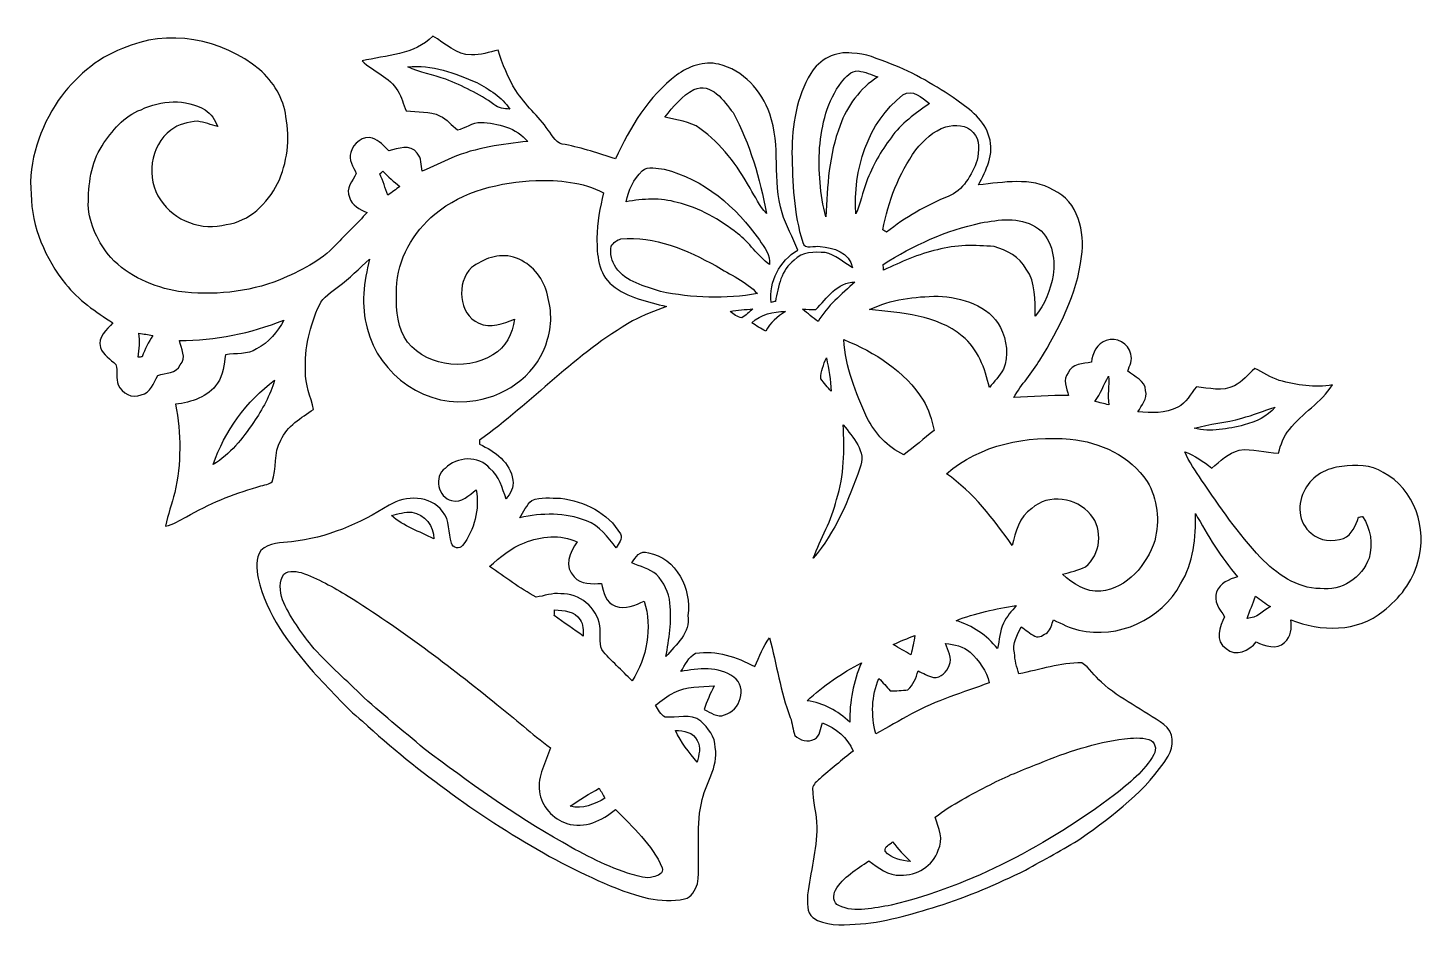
# Model space of a CAD drawing. Header units: centimetres. Extents: x -15.7 to 15.9, y -10.3 to 9.9.
import ezdxf

# ---------------------------------------------------------------- set-up
doc = ezdxf.new("R2010")
doc.units = ezdxf.units.CM
doc.header["$MEASUREMENT"] = 0
doc.layers.add('Layer 1', color=7, linetype='Continuous')

msp = doc.modelspace()

# ---------------------------------------------------------------- linework, layer by layer
at = {"layer": 'Layer 1', "color": 251}
for points, knots in [([(-8.12694, 9.15846), (-7.5879, 9.29076), (-6.94761, 9.29322), (-6.5345, 9.71973), (-6.5345, 9.71973), (-6.25616, 9.56098), (-6.00639, 9.28617), (-5.66103, 9.29852), (-5.66103, 9.29852), (-5.45606, 9.28687), (-5.26133, 9.35708), (-5.06448, 9.40188), (-5.06448, 9.40188), (-4.96288, 9.08685), (-4.83764, 8.77782), (-4.66478, 8.49418), (-4.66478, 8.49418), (-4.4577, 8.16751), (-4.15466, 7.91845), (-3.93488, 7.60201), (-3.93488, 7.60201), (-3.82552, 7.47571), (-3.75744, 7.26969), (-3.55177, 7.27463), (-3.55177, 7.27463), (-3.16583, 7.19914), (-2.79329, 7.07319), (-2.41935, 6.9529), (-2.41935, 6.9529), (-2.08668, 7.65916), (-1.67958, 8.36542), (-1.04175, 8.83849), (-1.04175, 8.83849), (-0.77399, 9.03534), (-0.42474, 9.16905), (-0.09102, 9.08473), (-0.09102, 9.08473), (0.45791, 8.95738), (0.87701, 8.48642), (1.05622, 7.9689), (1.05622, 7.9689), (1.31516, 7.24958), (1.11442, 6.4643), (1.33456, 5.73828), (1.33456, 5.73828), (1.41958, 5.44442), (1.58644, 5.18407), (1.68945, 4.89691), (1.68945, 4.89691), (1.27811, 4.65667), (1.0354, 4.19135), (1.08938, 3.71404), (1.08938, 3.71404), (1.11407, 3.7211), (1.16311, 3.73521), (1.1878, 3.74227), (1.1878, 3.74227), (1.24213, 4.07776), (1.32256, 4.45241), (1.60726, 4.67184), (1.60726, 4.67184), (1.78647, 4.8581), (2.06728, 4.86057), (2.3054, 4.84011), (2.3054, 4.84011), (2.54071, 4.79425), (2.7178, 4.61998), (2.91888, 4.50144), (2.91888, 4.50144), (2.86173, 4.83447), (2.48708, 4.96323), (2.19004, 4.97558), (2.19004, 4.97558), (2.0768, 5.01191), (1.84467, 4.89761), (1.80093, 5.07118), (1.80093, 5.07118), (1.59385, 5.72347), (1.57233, 6.41809), (1.55681, 7.09718), (1.55681, 7.09718), (1.56739, 7.70784), (1.651, 8.35096), (1.98614, 8.87659), (1.98614, 8.87659), (2.16288, 9.19656), (2.54882, 9.38671), (2.91042, 9.3345), (2.91042, 9.3345), (3.21627, 9.34191), (3.49462, 9.19762), (3.77543, 9.09637), (3.77543, 9.09637), (4.312, 8.896), (4.80342, 8.59578), (5.27544, 8.27476), (5.27544, 8.27476), (5.57283, 8.06132), (5.90938, 7.82108), (6.00004, 7.4422), (6.00004, 7.4422), (6.13022, 7.06931), (5.92667, 6.69431), (5.76404, 6.36729), (5.76404, 6.36729), (6.32284, 6.42056), (6.93914, 6.54861), (7.45208, 6.25087), (7.45208, 6.25087), (8.00841, 5.99581), (8.1601, 5.30331), (8.08567, 4.75086), (8.08567, 4.75086), (7.97701, 3.90631), (7.58684, 3.13196), (7.14057, 2.419), (7.14057, 2.419), (6.96877, 2.12231), (6.72782, 1.87325), (6.55637, 1.57656), (6.55637, 1.57656), (6.96807, 1.59491), (7.37941, 1.62948), (7.7918, 1.62101), (7.7918, 1.62101), (7.74806, 1.78753), (7.6521, 1.98049), (7.77946, 2.1336), (7.77946, 2.1336), (7.87082, 2.34174), (8.11354, 2.33751), (8.30545, 2.36855), (8.30545, 2.36855), (8.3245, 2.5714), (8.42892, 2.79964), (8.64094, 2.85821), (8.64094, 2.85821), (8.86989, 2.94922), (9.14365, 2.78977), (9.19198, 2.55517), (9.19198, 2.55517), (9.23713, 2.42288), (9.16481, 2.29341), (9.12389, 2.17064), (9.12389, 2.17064), (9.27664, 2.04717), (9.52218, 1.95756), (9.52676, 1.73143), (9.52676, 1.73143), (9.57439, 1.54376), (9.43187, 1.403), (9.3532, 1.25166), (9.3532, 1.25166), (9.65165, 1.22696), (9.97726, 1.20721), (10.2489, 1.3589), (10.2489, 1.3589), (10.44363, 1.4538), (10.54206, 1.65418), (10.67047, 1.81645), (10.67047, 1.81645), (10.95128, 1.78753), (11.26137, 1.70356), (11.52596, 1.84009), (11.52596, 1.84009), (11.71257, 1.92334), (11.82723, 2.10432), (11.98457, 2.22779), (11.98457, 2.22779), (12.17507, 2.15265), (12.33911, 2.01718), (12.53878, 1.96074), (12.53878, 1.96074), (12.92684, 1.85561), (13.33676, 1.78364), (13.73681, 1.86302), (13.73681, 1.86302), (13.4874, 1.45803), (13.05101, 1.22696), (12.76526, 0.85337), (12.76526, 0.85337), (12.63544, 0.70309), (12.57194, 0.51118), (12.51938, 0.3235), (12.51938, 0.3235), (12.22375, 0.33479), (11.932, 0.43004), (11.63602, 0.39194), (11.63602, 0.39194), (11.39613, 0.31926), (11.20457, 0.14464), (11.01584, -0.01376), (11.01584, -0.01376), (10.82746, 0.12982), (10.63343, 0.2734), (10.40765, 0.35207), (10.40765, 0.35207), (10.50361, 0.12136), (10.65565, -0.07938), (10.78865, -0.28963), (10.78865, -0.28963), (11.19999, -0.89218), (11.61874, -1.49472), (12.11615, -2.03059), (12.11615, -2.03059), (12.47599, -2.39324), (12.92472, -2.72909), (13.45988, -2.7305), (13.45988, -2.7305), (13.93225, -2.79435), (14.41027, -2.48849), (14.56161, -2.04082), (14.56161, -2.04082), (14.65192, -1.72367), (14.59759, -1.37901), (14.41697, -1.10384), (14.41697, -1.10384), (14.39404, -1.10843), (14.34782, -1.11725), (14.32454, -1.12183), (14.32454, -1.12183), (14.26069, -1.30739), (14.17673, -1.51659), (13.98446, -1.60161), (13.98446, -1.60161), (13.74316, -1.68099), (13.45106, -1.66476), (13.25915, -1.48449), (13.25915, -1.48449), (12.95859, -1.25377), (12.93389, -0.8001), (13.12122, -0.49177), (13.12122, -0.49177), (13.27432, -0.18027), (13.61934, -0.01446), (13.9513, 0.02364), (13.9513, 0.02364), (14.2621, 0.05997), (14.60888, 0.06738), (14.87981, -0.11395), (14.87981, -0.11395), (15.58502, -0.47766), (15.88911, -1.38818), (15.66333, -2.12654), (15.66333, -2.12654), (15.54162, -2.57704), (15.24564, -2.95734), (14.87911, -3.23744), (14.87911, -3.23744), (14.30937, -3.71793), (13.46482, -3.7024), (12.8016, -3.43429), (12.8016, -3.43429), (12.82206, -3.61527), (12.80866, -3.816), (12.6559, -3.94229), (12.6559, -3.94229), (12.48833, -4.1275), (12.21211, -4.01567), (12.0202, -3.93241), (12.0202, -3.93241), (11.86215, -4.12538), (11.557, -4.27884), (11.34004, -4.07776), (11.34004, -4.07776), (11.07863, -3.93065), (11.1947, -3.57152), (11.30688, -3.36444), (11.30688, -3.36444), (11.19505, -3.20287), (11.04794, -3.01378), (11.12696, -2.80317), (11.12696, -2.80317), (11.20422, -2.6035), (11.4106, -2.52271), (11.59863, -2.4638), (11.59863, -2.4638), (11.22715, -2.02636), (10.92412, -1.53564), (10.64683, -1.03434), (10.64683, -1.03434), (10.66553, -1.5808), (10.60944, -2.15018), (10.31452, -2.62502), (10.31452, -2.62502), (9.89012, -3.42759), (8.9027, -3.87668), (8.01934, -3.66324), (8.01934, -3.66324), (7.81791, -3.62338), (7.63799, -3.51861), (7.45243, -3.43676), (7.45243, -3.43676), (7.41221, -3.53272), (7.38893, -3.64314), (7.31626, -3.7211), (7.31626, -3.7211), (7.23124, -3.76379), (7.12823, -3.85904), (7.03016, -3.80048), (7.03016, -3.80048), (6.91903, -3.74438), (6.8266, -3.65972), (6.72465, -3.59022), (6.72465, -3.59022), (6.6421, -3.77543), (6.51404, -3.96593), (6.57331, -4.18077), (6.57331, -4.18077), (6.57719, -4.34269), (6.62305, -4.49897), (6.67244, -4.65243), (6.67244, -4.65243), (7.14163, -4.5533), (7.60801, -4.4069), (8.09025, -4.4009), (8.09025, -4.4009), (8.26206, -4.51097), (8.3753, -4.70394), (8.53158, -4.8387), (8.53158, -4.8387), (8.94927, -5.22852), (9.48196, -5.45959), (9.93846, -5.79614), (9.93846, -5.79614), (10.17341, -5.9503), (10.17129, -6.28579), (10.03512, -6.50452), (10.03512, -6.50452), (9.55322, -7.28098), (8.80569, -7.8299), (8.07473, -8.35307), (8.07473, -8.35307), (7.67292, -8.62189), (7.23512, -8.82967), (6.82061, -9.07662), (6.82061, -9.07662), (6.17749, -9.3853), (5.52132, -9.67176), (4.84011, -9.88624), (4.84011, -9.88624), (4.23263, -10.06651), (3.62056, -10.26866), (2.98132, -10.28947), (2.98132, -10.28947), (2.66382, -10.31769), (2.30223, -10.33321), (2.02706, -10.14377), (2.02706, -10.14377), (1.88348, -10.02418), (1.90641, -9.80087), (1.90888, -9.63436), (1.90888, -9.63436), (1.97379, -9.12283), (2.11878, -8.61942), (2.12019, -8.10084), (2.12019, -8.10084), (2.10855, -7.80662), (2.02918, -7.52087), (2.01824, -7.22701), (2.01824, -7.22701), (2.03906, -7.13599), (2.11949, -7.07708), (2.18334, -7.01534), (2.18334, -7.01534), (2.42923, -6.80191), (2.68182, -6.59553), (2.93511, -6.39092), (2.93511, -6.39092), (2.8067, -6.08647), (2.54776, -5.87693), (2.24684, -5.75486), (2.24684, -5.75486), (2.19816, -5.87199), (2.19851, -6.05472), (2.06622, -6.12387), (2.06622, -6.12387), (1.91841, -6.20148), (1.73673, -6.15209), (1.62348, -6.04061), (1.62348, -6.04061), (1.5748, -5.90762), (1.56951, -5.76404), (1.52118, -5.63174), (1.52118, -5.63174), (1.29469, -5.05389), (1.21461, -4.43336), (1.05234, -3.83681), (1.05234, -3.83681), (0.9077, -4.03296), (0.82479, -4.26438), (0.71967, -4.48239), (0.71967, -4.48239), (0.30833, -4.27778), (-0.14288, -4.10669), (-0.61172, -4.18747), (-0.61172, -4.18747), (-0.77823, -4.26649), (-0.84349, -4.46052), (-0.94933, -4.59916), (-0.94933, -4.59916), (-0.55104, -4.53037), (-0.09631, -4.47181), (0.25083, -4.72475), (0.25083, -4.72475), (0.56797, -4.96394), (0.3877, -5.48287), (0.03739, -5.57636), (0.03739, -5.57636), (-0.13264, -5.64691), (-0.27234, -5.51886), (-0.41628, -5.45818), (-0.41628, -5.45818), (-0.36371, -5.2705), (-0.28046, -5.09411), (-0.19473, -4.92019), (-0.19473, -4.92019), (-0.49636, -4.94806), (-0.82127, -4.92266), (-1.09538, -5.07224), (-1.09538, -5.07224), (-1.24778, -5.14879), (-1.38042, -5.2578), (-1.51871, -5.35587), (-1.51871, -5.35587), (-1.45627, -5.45112), (-1.40511, -5.57107), (-1.29858, -5.62434), (-1.29858, -5.62434), (-1.03293, -5.65467), (-0.72425, -5.52838), (-0.49848, -5.71853), (-0.49848, -5.71853), (-0.32879, -5.86916), (-0.17039, -6.07413), (-0.16863, -6.31049), (-0.16863, -6.31049), (-0.09349, -6.76169), (-0.39899, -7.13881), (-0.48331, -7.56285), (-0.48331, -7.56285), (-0.61489, -8.15904), (-0.49671, -8.77676), (-0.57044, -9.3793), (-0.57044, -9.3793), (-0.62371, -9.51936), (-0.69991, -9.68904), (-0.86219, -9.72291), (-0.86219, -9.72291), (-1.12818, -9.77724), (-1.40617, -9.76066), (-1.67217, -9.71479), (-1.67217, -9.71479), (-2.46204, -9.52077), (-3.18382, -9.13765), (-3.90172, -8.76688), (-3.90172, -8.76688), (-5.41655, -7.91492), (-6.83507, -6.89116), (-8.11953, -5.71994), (-8.11953, -5.71994), (-8.52593, -5.38727), (-8.86601, -4.98475), (-9.22796, -4.60657), (-9.22796, -4.60657), (-9.76242, -3.98992), (-10.28806, -3.31117), (-10.46903, -2.49767), (-10.46903, -2.49767), (-10.49937, -2.29059), (-10.53641, -2.0507), (-10.40518, -1.86902), (-10.40518, -1.86902), (-10.21962, -1.69968), (-9.95327, -1.69439), (-9.71868, -1.67322), (-9.71868, -1.67322), (-8.92739, -1.59491), (-8.18586, -1.26436), (-7.51558, -0.85125), (-7.51558, -0.85125), (-7.14904, -0.62512), (-6.59024, -0.62477), (-6.31613, -0.9906), (-6.31613, -0.9906), (-6.1408, -1.19239), (-6.19019, -1.46897), (-6.11434, -1.70744), (-6.11434, -1.70744), (-6.08471, -1.81081), (-5.92737, -1.85596), (-5.86423, -1.75683), (-5.86423, -1.75683), (-5.59223, -1.40617), (-5.47793, -0.94086), (-5.55519, -0.50341), (-5.55519, -0.50341), (-5.71888, -0.62371), (-5.8801, -0.80469), (-6.10976, -0.74754), (-6.10976, -0.74754), (-6.41279, -0.68121), (-6.5211, -0.20073), (-6.25863, -0.02046), (-6.25863, -0.02046), (-5.99228, 0.24553), (-5.49839, 0.27764), (-5.24545, -0.02434), (-5.24545, -0.02434), (-5.03273, -0.19473), (-4.96641, -0.46708), (-4.88315, -0.71155), (-4.88315, -0.71155), (-4.79108, -0.5902), (-4.699, -0.44626), (-4.73075, -0.28681), (-4.73075, -0.28681), (-4.78084, 0.11042), (-5.13821, 0.36759), (-5.47829, 0.52282), (-5.47829, 0.52282), (-5.48005, 0.54504), (-5.48323, 0.58879), (-5.48499, 0.61101), (-5.48499, 0.61101), (-4.29542, 1.45944), (-3.31117, 2.57881), (-2.03094, 3.30129), (-2.03094, 3.30129), (-1.79105, 3.43853), (-1.52365, 3.51614), (-1.27141, 3.6262), (-1.27141, 3.6262), (-1.6951, 3.73168), (-2.14277, 3.8287), (-2.49273, 4.10528), (-2.49273, 4.10528), (-2.80705, 4.3628), (-2.83845, 4.79354), (-2.83457, 5.16784), (-2.83457, 5.16784), (-2.84233, 5.51462), (-2.7559, 5.85188), (-2.69134, 6.18984), (-2.69134, 6.18984), (-3.1563, 6.43502), (-3.69429, 6.47559), (-4.21076, 6.46747), (-4.21076, 6.46747), (-5.01544, 6.42796), (-5.85082, 6.23499), (-6.48476, 5.70971), (-6.48476, 5.70971), (-6.97689, 5.29661), (-7.33531, 4.69336), (-7.35259, 4.0386), (-7.35259, 4.0386), (-7.35894, 3.67242), (-7.36177, 3.27413), (-7.18291, 2.94181), (-7.18291, 2.94181), (-6.7818, 2.28036), (-5.81201, 2.15724), (-5.18019, 2.53365), (-5.18019, 2.53365), (-4.89338, 2.70263), (-4.73146, 3.01484), (-4.69547, 3.33975), (-4.69547, 3.33975), (-4.94771, 3.24309), (-5.23487, 3.12737), (-5.49734, 3.25085), (-5.49734, 3.25085), (-5.95948, 3.45899), (-6.00498, 4.16313), (-5.66526, 4.5018), (-5.66526, 4.5018), (-5.3975, 4.69759), (-5.04966, 4.83976), (-4.71452, 4.73745), (-4.71452, 4.73745), (-4.37621, 4.63479), (-4.09963, 4.35222), (-3.98851, 4.01743), (-3.98851, 4.01743), (-3.87385, 3.65442), (-3.82693, 3.2579), (-3.94794, 2.88925), (-3.94794, 2.88925), (-4.13985, 2.15512), (-4.82635, 1.62313), (-5.56225, 1.5113), (-5.56225, 1.5113), (-6.63928, 1.29293), (-7.7597, 2.08668), (-8.01194, 3.13619), (-8.01194, 3.13619), (-8.1594, 3.64631), (-8.08461, 4.18606), (-7.96008, 4.69265), (-7.96008, 4.69265), (-8.19221, 4.48522), (-8.41128, 4.26261), (-8.66175, 4.07635), (-8.66175, 4.07635), (-8.81486, 3.95111), (-9.00571, 3.84669), (-9.08967, 3.65795), (-9.08967, 3.65795), (-9.30557, 3.1944), (-9.42622, 2.68182), (-9.40329, 2.16923), (-9.40329, 2.16923), (-9.41282, 1.87043), (-9.28511, 1.59314), (-9.22126, 1.30669), (-9.22126, 1.30669), (-9.50313, 1.12219), (-9.81675, 0.93557), (-9.95998, 0.61419), (-9.95998, 0.61419), (-10.12437, 0.32808), (-10.04852, -0.02328), (-10.15153, -0.32526), (-10.15153, -0.32526), (-10.25278, -0.39546), (-10.38543, -0.39793), (-10.49655, -0.4445), (-10.49655, -0.4445), (-11.05041, -0.59972), (-11.58522, -0.82303), (-12.08405, -1.10984), (-12.08405, -1.10984), (-12.23504, -1.19133), (-12.38109, -1.29223), (-12.5536, -1.32186), (-12.5536, -1.32186), (-12.50315, -1.06574), (-12.41425, -0.81986), (-12.34722, -0.56833), (-12.34722, -0.56833), (-12.19729, 0.08537), (-12.20717, 0.76518), (-12.32853, 1.4224), (-12.32853, 1.4224), (-11.98033, 1.47285), (-11.58946, 1.5815), (-11.38696, 1.89548), (-11.38696, 1.89548), (-11.25149, 2.08351), (-11.2455, 2.32057), (-11.20175, 2.53965), (-11.20175, 2.53965), (-10.97033, 2.57528), (-10.70786, 2.53506), (-10.5029, 2.67194), (-10.5029, 2.67194), (-10.23303, 2.81481), (-10.03512, 3.0547), (-9.88871, 3.31752), (-9.88871, 3.31752), (-10.63872, 3.02789), (-11.43318, 2.85362), (-12.24104, 2.86138), (-12.24104, 2.86138), (-12.20153, 2.68182), (-12.07735, 2.4698), (-12.2234, 2.30964), (-12.2234, 2.30964), (-12.31794, 2.11138), (-12.55289, 2.13678), (-12.72646, 2.06904), (-12.72646, 2.06904), (-12.83123, 1.91488), (-12.88062, 1.66511), (-13.10569, 1.63901), (-13.10569, 1.63901), (-13.30925, 1.53635), (-13.53467, 1.67569), (-13.62534, 1.85914), (-13.62534, 1.85914), (-13.68002, 2.00448), (-13.62675, 2.17064), (-13.67367, 2.31599), (-13.67367, 2.31599), (-13.79396, 2.44193), (-13.96153, 2.53153), (-14.02398, 2.70439), (-14.02398, 2.70439), (-14.08783, 2.94358), (-13.88216, 3.10586), (-13.74034, 3.26037), (-13.74034, 3.26037), (-14.13404, 3.50097), (-14.5161, 3.77472), (-14.80926, 4.13526), (-14.80926, 4.13526), (-15.26399, 4.70888), (-15.57091, 5.4162), (-15.58431, 6.15562), (-15.58431, 6.15562), (-15.65487, 6.90739), (-15.3797, 7.65069), (-14.97154, 8.26982), (-14.97154, 8.26982), (-14.60712, 8.77852), (-14.11993, 9.21914), (-13.52585, 9.43716), (-13.52585, 9.43716), (-12.51514, 9.90212), (-11.27972, 9.66082), (-10.43658, 8.96514), (-10.43658, 8.96514), (-10.12966, 8.6928), (-9.89154, 8.31921), (-9.84356, 7.90504), (-9.84356, 7.90504), (-9.74584, 7.39775), (-9.81146, 6.86364), (-10.03088, 6.39586), (-10.03088, 6.39586), (-10.26231, 5.94642), (-10.66729, 5.54249), (-11.18694, 5.47335), (-11.18694, 5.47335), (-11.72986, 5.32412), (-12.36733, 5.55343), (-12.67072, 6.03074), (-12.67072, 6.03074), (-13.00515, 6.50593), (-12.9032, 7.25029), (-12.43612, 7.60342), (-12.43612, 7.60342), (-12.26256, 7.73289), (-12.04701, 7.78616), (-11.83428, 7.80239), (-11.83428, 7.80239), (-11.68047, 7.77557), (-11.53195, 7.72266), (-11.38132, 7.68103), (-11.38132, 7.68103), (-11.44623, 7.82391), (-11.52243, 7.97595), (-11.6646, 8.05568), (-11.6646, 8.05568), (-12.10381, 8.31074), (-12.65802, 8.28111), (-13.1064, 8.06132), (-13.1064, 8.06132), (-13.49481, 7.91916), (-13.76363, 7.58119), (-13.98517, 7.24853), (-13.98517, 7.24853), (-14.23988, 6.85588), (-14.29597, 6.37258), (-14.29597, 5.91467), (-14.29597, 5.91467), (-14.27974, 5.47229), (-14.06878, 5.06413), (-13.79114, 4.72934), (-13.79114, 4.72934), (-13.39074, 4.30248), (-12.82947, 4.06471), (-12.26114, 3.96381), (-12.26114, 3.96381), (-11.49456, 3.86715), (-10.70398, 3.94088), (-9.98326, 4.22628), (-9.98326, 4.22628), (-9.52888, 4.42595), (-9.05969, 4.64185), (-8.71784, 5.01368), (-8.71784, 5.01368), (-8.49066, 5.26486), (-8.2423, 5.49487), (-8.01264, 5.74322), (-8.01264, 5.74322), (-8.17668, 5.81307), (-8.35836, 5.90268), (-8.4141, 6.08753), (-8.4141, 6.08753), (-8.50583, 6.2805), (-8.3372, 6.45971), (-8.2617, 6.62376), (-8.2617, 6.62376), (-8.31815, 6.77404), (-8.44585, 6.93208), (-8.37777, 7.10001), (-8.37777, 7.10001), (-8.32767, 7.30638), (-8.10754, 7.48665), (-7.88988, 7.4228), (-7.88988, 7.4228), (-7.74418, 7.36247), (-7.6327, 7.24676), (-7.52616, 7.13422), (-7.52616, 7.13422), (-7.31626, 7.18714), (-7.03897, 7.2965), (-6.88763, 7.08272), (-6.88763, 7.08272), (-6.78109, 6.97618), (-6.80261, 6.81179), (-6.77016, 6.67385), (-6.77016, 6.67385), (-6.54579, 6.77086), (-6.32707, 6.88058), (-6.1027, 6.9783), (-6.1027, 6.9783), (-5.56084, 7.20443), (-4.97381, 7.28909), (-4.39314, 7.34413), (-4.39314, 7.34413), (-4.64926, 7.65351), (-5.06836, 7.75723), (-5.45253, 7.77346), (-5.45253, 7.77346), (-5.64162, 7.77875), (-5.79332, 7.64081), (-5.97394, 7.60942), (-5.97394, 7.60942), (-6.1154, 7.69973), (-6.21136, 7.85177), (-6.37011, 7.9181), (-6.37011, 7.9181), (-6.60435, 8.04227), (-6.87952, 7.99677), (-7.13246, 8.03592), (-7.13246, 8.03592), (-7.2069, 8.18056), (-7.22948, 8.34778), (-7.3219, 8.48395), (-7.3219, 8.48395), (-7.5057, 8.79651), (-7.86977, 8.92069), (-8.12694, 9.15846), (-8.12694, 9.15846), (-8.12694, 9.15846), (-8.12694, 9.15846), (-8.12694, 9.15846)], [0, 0, 0, 0, 0.00473934, 0.00473934, 0.00473934, 0.00473934, 0.00947867, 0.00947867, 0.00947867, 0.00947867, 0.01421801, 0.01421801, 0.01421801, 0.01421801, 0.01895735, 0.01895735, 0.01895735, 0.01895735, 0.02369668, 0.02369668, 0.02369668, 0.02369668, 0.02843602, 0.02843602, 0.02843602, 0.02843602, 0.03317536, 0.03317536, 0.03317536, 0.03317536, 0.03791469, 0.03791469, 0.03791469, 0.03791469, 0.04265403, 0.04265403, 0.04265403, 0.04265403, 0.04739336, 0.04739336, 0.04739336, 0.04739336, 0.0521327, 0.0521327, 0.0521327, 0.0521327, 0.05687204, 0.05687204, 0.05687204, 0.05687204, 0.06161137, 0.06161137, 0.06161137, 0.06161137, 0.06635071, 0.06635071, 0.06635071, 0.06635071, 0.07109005, 0.07109005, 0.07109005, 0.07109005, 0.07582938, 0.07582938, 0.07582938, 0.07582938, 0.08056872, 0.08056872, 0.08056872, 0.08056872, 0.08530806, 0.08530806, 0.08530806, 0.08530806, 0.09004739, 0.09004739, 0.09004739, 0.09004739, 0.09478673, 0.09478673, 0.09478673, 0.09478673, 0.09952607, 0.09952607, 0.09952607, 0.09952607, 0.1042654, 0.1042654, 0.1042654, 0.1042654, 0.10900474, 0.10900474, 0.10900474, 0.10900474, 0.11374408, 0.11374408, 0.11374408, 0.11374408, 0.11848341, 0.11848341, 0.11848341, 0.11848341, 0.12322275, 0.12322275, 0.12322275, 0.12322275, 0.12796209, 0.12796209, 0.12796209, 0.12796209, 0.13270142, 0.13270142, 0.13270142, 0.13270142, 0.13744076, 0.13744076, 0.13744076, 0.13744076, 0.14218009, 0.14218009, 0.14218009, 0.14218009, 0.14691943, 0.14691943, 0.14691943, 0.14691943, 0.15165877, 0.15165877, 0.15165877, 0.15165877, 0.1563981, 0.1563981, 0.1563981, 0.1563981, 0.16113744, 0.16113744, 0.16113744, 0.16113744, 0.16587678, 0.16587678, 0.16587678, 0.16587678, 0.17061611, 0.17061611, 0.17061611, 0.17061611, 0.17535545, 0.17535545, 0.17535545, 0.17535545, 0.18009479, 0.18009479, 0.18009479, 0.18009479, 0.18483412, 0.18483412, 0.18483412, 0.18483412, 0.18957346, 0.18957346, 0.18957346, 0.18957346, 0.1943128, 0.1943128, 0.1943128, 0.1943128, 0.19905213, 0.19905213, 0.19905213, 0.19905213, 0.20379147, 0.20379147, 0.20379147, 0.20379147, 0.20853081, 0.20853081, 0.20853081, 0.20853081, 0.21327014, 0.21327014, 0.21327014, 0.21327014, 0.21800948, 0.21800948, 0.21800948, 0.21800948, 0.22274882, 0.22274882, 0.22274882, 0.22274882, 0.22748815, 0.22748815, 0.22748815, 0.22748815, 0.23222749, 0.23222749, 0.23222749, 0.23222749, 0.23696682, 0.23696682, 0.23696682, 0.23696682, 0.24170616, 0.24170616, 0.24170616, 0.24170616, 0.2464455, 0.2464455, 0.2464455, 0.2464455, 0.25118483, 0.25118483, 0.25118483, 0.25118483, 0.25592417, 0.25592417, 0.25592417, 0.25592417, 0.26066351, 0.26066351, 0.26066351, 0.26066351, 0.26540284, 0.26540284, 0.26540284, 0.26540284, 0.27014218, 0.27014218, 0.27014218, 0.27014218, 0.27488152, 0.27488152, 0.27488152, 0.27488152, 0.27962085, 0.27962085, 0.27962085, 0.27962085, 0.28436019, 0.28436019, 0.28436019, 0.28436019, 0.28909953, 0.28909953, 0.28909953, 0.28909953, 0.29383886, 0.29383886, 0.29383886, 0.29383886, 0.2985782, 0.2985782, 0.2985782, 0.2985782, 0.30331754, 0.30331754, 0.30331754, 0.30331754, 0.30805687, 0.30805687, 0.30805687, 0.30805687, 0.31279621, 0.31279621, 0.31279621, 0.31279621, 0.31753555, 0.31753555, 0.31753555, 0.31753555, 0.32227488, 0.32227488, 0.32227488, 0.32227488, 0.32701422, 0.32701422, 0.32701422, 0.32701422, 0.33175355, 0.33175355, 0.33175355, 0.33175355, 0.33649289, 0.33649289, 0.33649289, 0.33649289, 0.34123223, 0.34123223, 0.34123223, 0.34123223, 0.34597156, 0.34597156, 0.34597156, 0.34597156, 0.3507109, 0.3507109, 0.3507109, 0.3507109, 0.35545024, 0.35545024, 0.35545024, 0.35545024, 0.36018957, 0.36018957, 0.36018957, 0.36018957, 0.36492891, 0.36492891, 0.36492891, 0.36492891, 0.36966825, 0.36966825, 0.36966825, 0.36966825, 0.37440758, 0.37440758, 0.37440758, 0.37440758, 0.37914692, 0.37914692, 0.37914692, 0.37914692, 0.38388626, 0.38388626, 0.38388626, 0.38388626, 0.38862559, 0.38862559, 0.38862559, 0.38862559, 0.39336493, 0.39336493, 0.39336493, 0.39336493, 0.39810427, 0.39810427, 0.39810427, 0.39810427, 0.4028436, 0.4028436, 0.4028436, 0.4028436, 0.40758294, 0.40758294, 0.40758294, 0.40758294, 0.41232227, 0.41232227, 0.41232227, 0.41232227, 0.41706161, 0.41706161, 0.41706161, 0.41706161, 0.42180095, 0.42180095, 0.42180095, 0.42180095, 0.42654028, 0.42654028, 0.42654028, 0.42654028, 0.43127962, 0.43127962, 0.43127962, 0.43127962, 0.43601896, 0.43601896, 0.43601896, 0.43601896, 0.44075829, 0.44075829, 0.44075829, 0.44075829, 0.44549763, 0.44549763, 0.44549763, 0.44549763, 0.45023697, 0.45023697, 0.45023697, 0.45023697, 0.4549763, 0.4549763, 0.4549763, 0.4549763, 0.45971564, 0.45971564, 0.45971564, 0.45971564, 0.46445498, 0.46445498, 0.46445498, 0.46445498, 0.46919431, 0.46919431, 0.46919431, 0.46919431, 0.47393365, 0.47393365, 0.47393365, 0.47393365, 0.47867299, 0.47867299, 0.47867299, 0.47867299, 0.48341232, 0.48341232, 0.48341232, 0.48341232, 0.48815166, 0.48815166, 0.48815166, 0.48815166, 0.492891, 0.492891, 0.492891, 0.492891, 0.49763033, 0.49763033, 0.49763033, 0.49763033, 0.50236967, 0.50236967, 0.50236967, 0.50236967, 0.507109, 0.507109, 0.507109, 0.507109, 0.51184834, 0.51184834, 0.51184834, 0.51184834, 0.51658768, 0.51658768, 0.51658768, 0.51658768, 0.52132701, 0.52132701, 0.52132701, 0.52132701, 0.52606635, 0.52606635, 0.52606635, 0.52606635, 0.53080569, 0.53080569, 0.53080569, 0.53080569, 0.53554502, 0.53554502, 0.53554502, 0.53554502, 0.54028436, 0.54028436, 0.54028436, 0.54028436, 0.5450237, 0.5450237, 0.5450237, 0.5450237, 0.54976303, 0.54976303, 0.54976303, 0.54976303, 0.55450237, 0.55450237, 0.55450237, 0.55450237, 0.55924171, 0.55924171, 0.55924171, 0.55924171, 0.56398104, 0.56398104, 0.56398104, 0.56398104, 0.56872038, 0.56872038, 0.56872038, 0.56872038, 0.57345972, 0.57345972, 0.57345972, 0.57345972, 0.57819905, 0.57819905, 0.57819905, 0.57819905, 0.58293839, 0.58293839, 0.58293839, 0.58293839, 0.58767773, 0.58767773, 0.58767773, 0.58767773, 0.59241706, 0.59241706, 0.59241706, 0.59241706, 0.5971564, 0.5971564, 0.5971564, 0.5971564, 0.60189573, 0.60189573, 0.60189573, 0.60189573, 0.60663507, 0.60663507, 0.60663507, 0.60663507, 0.61137441, 0.61137441, 0.61137441, 0.61137441, 0.61611374, 0.61611374, 0.61611374, 0.61611374, 0.62085308, 0.62085308, 0.62085308, 0.62085308, 0.62559242, 0.62559242, 0.62559242, 0.62559242, 0.63033175, 0.63033175, 0.63033175, 0.63033175, 0.63507109, 0.63507109, 0.63507109, 0.63507109, 0.63981043, 0.63981043, 0.63981043, 0.63981043, 0.64454976, 0.64454976, 0.64454976, 0.64454976, 0.6492891, 0.6492891, 0.6492891, 0.6492891, 0.65402844, 0.65402844, 0.65402844, 0.65402844, 0.65876777, 0.65876777, 0.65876777, 0.65876777, 0.66350711, 0.66350711, 0.66350711, 0.66350711, 0.66824645, 0.66824645, 0.66824645, 0.66824645, 0.67298578, 0.67298578, 0.67298578, 0.67298578, 0.67772512, 0.67772512, 0.67772512, 0.67772512, 0.68246445, 0.68246445, 0.68246445, 0.68246445, 0.68720379, 0.68720379, 0.68720379, 0.68720379, 0.69194313, 0.69194313, 0.69194313, 0.69194313, 0.69668246, 0.69668246, 0.69668246, 0.69668246, 0.7014218, 0.7014218, 0.7014218, 0.7014218, 0.70616114, 0.70616114, 0.70616114, 0.70616114, 0.71090047, 0.71090047, 0.71090047, 0.71090047, 0.71563981, 0.71563981, 0.71563981, 0.71563981, 0.72037915, 0.72037915, 0.72037915, 0.72037915, 0.72511848, 0.72511848, 0.72511848, 0.72511848, 0.72985782, 0.72985782, 0.72985782, 0.72985782, 0.73459716, 0.73459716, 0.73459716, 0.73459716, 0.73933649, 0.73933649, 0.73933649, 0.73933649, 0.74407583, 0.74407583, 0.74407583, 0.74407583, 0.74881517, 0.74881517, 0.74881517, 0.74881517, 0.7535545, 0.7535545, 0.7535545, 0.7535545, 0.75829384, 0.75829384, 0.75829384, 0.75829384, 0.76303318, 0.76303318, 0.76303318, 0.76303318, 0.76777251, 0.76777251, 0.76777251, 0.76777251, 0.77251185, 0.77251185, 0.77251185, 0.77251185, 0.77725118, 0.77725118, 0.77725118, 0.77725118, 0.78199052, 0.78199052, 0.78199052, 0.78199052, 0.78672986, 0.78672986, 0.78672986, 0.78672986, 0.79146919, 0.79146919, 0.79146919, 0.79146919, 0.79620853, 0.79620853, 0.79620853, 0.79620853, 0.80094787, 0.80094787, 0.80094787, 0.80094787, 0.8056872, 0.8056872, 0.8056872, 0.8056872, 0.81042654, 0.81042654, 0.81042654, 0.81042654, 0.81516588, 0.81516588, 0.81516588, 0.81516588, 0.81990521, 0.81990521, 0.81990521, 0.81990521, 0.82464455, 0.82464455, 0.82464455, 0.82464455, 0.82938389, 0.82938389, 0.82938389, 0.82938389, 0.83412322, 0.83412322, 0.83412322, 0.83412322, 0.83886256, 0.83886256, 0.83886256, 0.83886256, 0.8436019, 0.8436019, 0.8436019, 0.8436019, 0.84834123, 0.84834123, 0.84834123, 0.84834123, 0.85308057, 0.85308057, 0.85308057, 0.85308057, 0.85781991, 0.85781991, 0.85781991, 0.85781991, 0.86255924, 0.86255924, 0.86255924, 0.86255924, 0.86729858, 0.86729858, 0.86729858, 0.86729858, 0.87203791, 0.87203791, 0.87203791, 0.87203791, 0.87677725, 0.87677725, 0.87677725, 0.87677725, 0.88151659, 0.88151659, 0.88151659, 0.88151659, 0.88625592, 0.88625592, 0.88625592, 0.88625592, 0.89099526, 0.89099526, 0.89099526, 0.89099526, 0.8957346, 0.8957346, 0.8957346, 0.8957346, 0.90047393, 0.90047393, 0.90047393, 0.90047393, 0.90521327, 0.90521327, 0.90521327, 0.90521327, 0.90995261, 0.90995261, 0.90995261, 0.90995261, 0.91469194, 0.91469194, 0.91469194, 0.91469194, 0.91943128, 0.91943128, 0.91943128, 0.91943128, 0.92417062, 0.92417062, 0.92417062, 0.92417062, 0.92890995, 0.92890995, 0.92890995, 0.92890995, 0.93364929, 0.93364929, 0.93364929, 0.93364929, 0.93838863, 0.93838863, 0.93838863, 0.93838863, 0.94312796, 0.94312796, 0.94312796, 0.94312796, 0.9478673, 0.9478673, 0.9478673, 0.9478673, 0.95260664, 0.95260664, 0.95260664, 0.95260664, 0.95734597, 0.95734597, 0.95734597, 0.95734597, 0.96208531, 0.96208531, 0.96208531, 0.96208531, 0.96682464, 0.96682464, 0.96682464, 0.96682464, 0.97156398, 0.97156398, 0.97156398, 0.97156398, 0.97630332, 0.97630332, 0.97630332, 0.97630332, 0.98104265, 0.98104265, 0.98104265, 0.98104265, 0.98578199, 0.98578199, 0.98578199, 0.98578199, 0.99052133, 0.99052133, 0.99052133, 0.99052133, 1, 1, 1, 1]), ([(-7.10001, 9.03041), (-6.83048, 8.88929), (-6.52568, 8.84802), (-6.24134, 8.74748), (-6.24134, 8.74748), (-5.86246, 8.59367), (-5.48958, 8.41834), (-5.15585, 8.17951), (-5.15585, 8.17951), (-5.05672, 8.09378), (-4.92654, 8.0839), (-4.80095, 8.07261), (-4.80095, 8.07261), (-4.96817, 8.35272), (-5.26733, 8.51958), (-5.54461, 8.67269), (-5.54461, 8.67269), (-6.0325, 8.88612), (-6.55814, 9.07768), (-7.10001, 9.03041), (-7.10001, 9.03041), (-7.10001, 9.03041), (-7.10001, 9.03041), (-7.10001, 9.03041)], [0, 0, 0, 0, 0.14285714, 0.14285714, 0.14285714, 0.14285714, 0.28571429, 0.28571429, 0.28571429, 0.28571429, 0.42857143, 0.42857143, 0.42857143, 0.42857143, 0.57142857, 0.57142857, 0.57142857, 0.57142857, 0.71428571, 0.71428571, 0.71428571, 0.71428571, 1, 1, 1, 1]), ([(2.67652, 8.68468), (2.35409, 8.26206), (2.22462, 7.72477), (2.18087, 7.20337), (2.18087, 7.20337), (2.15089, 6.68196), (2.18863, 6.15456), (2.32092, 5.64833), (2.32092, 5.64833), (2.35656, 6.34048), (2.38901, 7.0485), (2.6416, 7.7029), (2.6416, 7.7029), (2.80035, 8.14811), (3.0921, 8.54287), (3.49215, 8.80075), (3.49215, 8.80075), (3.34716, 8.8519), (3.20357, 8.91505), (3.05047, 8.93339), (3.05047, 8.93339), (2.88537, 8.94256), (2.77036, 8.79898), (2.67652, 8.68468), (2.67652, 8.68468), (2.67652, 8.68468), (2.67652, 8.68468), (2.67652, 8.68468)], [0, 0, 0, 0, 0.125, 0.125, 0.125, 0.125, 0.25, 0.25, 0.25, 0.25, 0.375, 0.375, 0.375, 0.375, 0.5, 0.5, 0.5, 0.5, 0.625, 0.625, 0.625, 0.625, 0.75, 0.75, 0.75, 0.75, 1, 1, 1, 1]), ([(-0.65158, 8.51747), (-0.92075, 8.37389), (-1.11584, 8.12835), (-1.30493, 7.89587), (-1.30493, 7.89587), (-1.04069, 7.82108), (-0.7426, 7.80732), (-0.5147, 7.63693), (-0.5147, 7.63693), (-0.0321, 7.29333), (0.3302, 6.80649), (0.61348, 6.29179), (0.61348, 6.29179), (0.73272, 6.10023), (0.82621, 5.88962), (0.98213, 5.72382), (0.98213, 5.72382), (0.83961, 6.50875), (0.61313, 7.29086), (0.23036, 7.9943), (0.23036, 7.9943), (0.03281, 8.25747), (-0.26423, 8.68751), (-0.65158, 8.51747), (-0.65158, 8.51747), (-0.65158, 8.51747), (-0.65158, 8.51747), (-0.65158, 8.51747)], [0, 0, 0, 0, 0.125, 0.125, 0.125, 0.125, 0.25, 0.25, 0.25, 0.25, 0.375, 0.375, 0.375, 0.375, 0.5, 0.5, 0.5, 0.5, 0.625, 0.625, 0.625, 0.625, 0.75, 0.75, 0.75, 0.75, 1, 1, 1, 1]), ([(4.05906, 8.39258), (3.25826, 7.77593), (2.92806, 6.69114), (3.00037, 5.71218), (3.00037, 5.71218), (3.10127, 5.94572), (3.14925, 6.19725), (3.23815, 6.43502), (3.23815, 6.43502), (3.36726, 6.79274), (3.56129, 7.1247), (3.7906, 7.42703), (3.7906, 7.42703), (4.01461, 7.74912), (4.34164, 7.97736), (4.65772, 8.20032), (4.65772, 8.20032), (4.48592, 8.32309), (4.27814, 8.54428), (4.05906, 8.39258), (4.05906, 8.39258), (4.05906, 8.39258), (4.05906, 8.39258), (4.05906, 8.39258)], [0, 0, 0, 0, 0.14285714, 0.14285714, 0.14285714, 0.14285714, 0.28571429, 0.28571429, 0.28571429, 0.28571429, 0.42857143, 0.42857143, 0.42857143, 0.42857143, 0.57142857, 0.57142857, 0.57142857, 0.57142857, 0.71428571, 0.71428571, 0.71428571, 0.71428571, 1, 1, 1, 1]), ([(5.02356, 7.67644), (4.74698, 7.58684), (4.52543, 7.37588), (4.34622, 7.15433), (4.34622, 7.15433), (3.96769, 6.61952), (3.72251, 5.99616), (3.6068, 5.35199), (3.6068, 5.35199), (3.62797, 5.33929), (3.66959, 5.31424), (3.69041, 5.30154), (3.69041, 5.30154), (4.11092, 5.63492), (4.57694, 5.90656), (5.07471, 6.10694), (5.07471, 6.10694), (5.42184, 6.23605), (5.60705, 6.59553), (5.7344, 6.92256), (5.7344, 6.92256), (5.76651, 7.12823), (5.80672, 7.38258), (5.64233, 7.54592), (5.64233, 7.54592), (5.50263, 7.73359), (5.2264, 7.72125), (5.02356, 7.67644), (5.02356, 7.67644), (5.02356, 7.67644), (5.02356, 7.67644), (5.02356, 7.67644)], [0, 0, 0, 0, 0.11111111, 0.11111111, 0.11111111, 0.11111111, 0.22222222, 0.22222222, 0.22222222, 0.22222222, 0.33333333, 0.33333333, 0.33333333, 0.33333333, 0.44444444, 0.44444444, 0.44444444, 0.44444444, 0.55555556, 0.55555556, 0.55555556, 0.55555556, 0.66666667, 0.66666667, 0.66666667, 0.66666667, 0.77777778, 0.77777778, 0.77777778, 0.77777778, 1, 1, 1, 1]), ([(-7.72724, 6.61458), (-7.65986, 6.4583), (-7.60236, 6.29814), (-7.54944, 6.13622), (-7.54944, 6.13622), (-7.45596, 6.19795), (-7.36671, 6.26533), (-7.27675, 6.33166), (-7.27675, 6.33166), (-7.41045, 6.43925), (-7.54556, 6.5465), (-7.65775, 6.67702), (-7.65775, 6.67702), (-7.68103, 6.65621), (-7.70431, 6.6354), (-7.72724, 6.61458), (-7.72724, 6.61458), (-7.72724, 6.61458), (-7.72724, 6.61458), (-7.72724, 6.61458)], [0, 0, 0, 0, 0.16666667, 0.16666667, 0.16666667, 0.16666667, 0.33333333, 0.33333333, 0.33333333, 0.33333333, 0.5, 0.5, 0.5, 0.5, 0.66666667, 0.66666667, 0.66666667, 0.66666667, 1, 1, 1, 1]), ([(-1.8161, 6.68443), (-2.00484, 6.49746), (-2.12972, 6.24805), (-2.1784, 5.98734), (-2.1784, 5.98734), (-1.79846, 6.05226), (-1.39947, 6.0833), (-1.02588, 5.96759), (-1.02588, 5.96759), (-0.51964, 5.86281), (-0.07585, 5.57706), (0.33232, 5.27226), (0.33232, 5.27226), (0.59902, 5.06765), (0.7807, 4.77238), (1.04951, 4.57024), (1.04951, 4.57024), (1.08726, 4.78614), (0.9331, 4.95829), (0.82374, 5.12657), (0.82374, 5.12657), (0.30798, 5.86881), (-0.43039, 6.49852), (-1.32186, 6.72042), (-1.32186, 6.72042), (-1.4792, 6.73806), (-1.68028, 6.79662), (-1.8161, 6.68443), (-1.8161, 6.68443), (-1.8161, 6.68443), (-1.8161, 6.68443), (-1.8161, 6.68443)], [0, 0, 0, 0, 0.11111111, 0.11111111, 0.11111111, 0.11111111, 0.22222222, 0.22222222, 0.22222222, 0.22222222, 0.33333333, 0.33333333, 0.33333333, 0.33333333, 0.44444444, 0.44444444, 0.44444444, 0.44444444, 0.55555556, 0.55555556, 0.55555556, 0.55555556, 0.66666667, 0.66666667, 0.66666667, 0.66666667, 0.77777778, 0.77777778, 0.77777778, 0.77777778, 1, 1, 1, 1]), ([(5.81484, 5.50933), (5.02849, 5.34599), (4.28872, 5.00345), (3.61491, 4.57235), (3.61491, 4.57235), (3.61632, 4.54131), (3.6195, 4.47922), (3.62126, 4.44817), (3.62126, 4.44817), (4.01638, 4.62351), (4.40866, 4.81365), (4.83411, 4.90538), (4.83411, 4.90538), (5.24898, 5.02003), (5.68607, 5.01368), (6.11152, 4.97558), (6.11152, 4.97558), (6.39798, 4.8962), (6.69008, 4.74063), (6.83754, 4.4704), (6.83754, 4.4704), (7.05697, 4.16454), (7.03545, 3.76484), (7.03721, 3.40748), (7.03721, 3.40748), (7.26087, 3.66748), (7.3787, 4.00226), (7.44573, 4.33388), (7.44573, 4.33388), (7.50006, 4.7244), (7.41151, 5.20206), (7.04638, 5.42255), (7.04638, 5.42255), (6.67138, 5.65185), (6.22229, 5.58553), (5.81484, 5.50933), (5.81484, 5.50933), (5.81484, 5.50933), (5.81484, 5.50933), (5.81484, 5.50933)], [0, 0, 0, 0, 0.09090909, 0.09090909, 0.09090909, 0.09090909, 0.18181818, 0.18181818, 0.18181818, 0.18181818, 0.27272727, 0.27272727, 0.27272727, 0.27272727, 0.36363636, 0.36363636, 0.36363636, 0.36363636, 0.45454545, 0.45454545, 0.45454545, 0.45454545, 0.54545455, 0.54545455, 0.54545455, 0.54545455, 0.63636364, 0.63636364, 0.63636364, 0.63636364, 0.72727273, 0.72727273, 0.72727273, 0.72727273, 0.81818182, 0.81818182, 0.81818182, 0.81818182, 1, 1, 1, 1]), ([(-2.29553, 5.15126), (-2.38478, 5.12445), (-2.46662, 5.06413), (-2.51636, 4.9851), (-2.51636, 4.9851), (-2.54353, 4.82141), (-2.51248, 4.63868), (-2.40665, 4.50709), (-2.40665, 4.50709), (-2.18652, 4.17019), (-1.75507, 4.09222), (-1.40406, 3.96205), (-1.40406, 3.96205), (-0.68721, 3.81847), (0.06138, 3.79201), (0.78246, 3.91583), (0.78246, 3.91583), (0.52246, 4.19206), (0.1651, 4.34411), (-0.15275, 4.54096), (-0.15275, 4.54096), (-0.80645, 4.89726), (-1.53211, 5.22711), (-2.29553, 5.15126), (-2.29553, 5.15126), (-2.29553, 5.15126), (-2.29553, 5.15126), (-2.29553, 5.15126)], [0, 0, 0, 0, 0.125, 0.125, 0.125, 0.125, 0.25, 0.25, 0.25, 0.25, 0.375, 0.375, 0.375, 0.375, 0.5, 0.5, 0.5, 0.5, 0.625, 0.625, 0.625, 0.625, 0.75, 0.75, 0.75, 0.75, 1, 1, 1, 1]), ([(2.09585, 3.55706), (1.99919, 3.55917), (1.89054, 3.56729), (1.79881, 3.56376), (1.79881, 3.56376), (1.91206, 3.46886), (2.02741, 3.37608), (2.14665, 3.28859), (2.14665, 3.28859), (2.35514, 3.64455), (2.67547, 3.9049), (2.97709, 4.17689), (2.97709, 4.17689), (2.57598, 4.17795), (2.34879, 3.80718), (2.09585, 3.55706), (2.09585, 3.55706), (2.09585, 3.55706), (2.09585, 3.55706), (2.09585, 3.55706)], [0, 0, 0, 0, 0.16666667, 0.16666667, 0.16666667, 0.16666667, 0.33333333, 0.33333333, 0.33333333, 0.33333333, 0.5, 0.5, 0.5, 0.5, 0.66666667, 0.66666667, 0.66666667, 0.66666667, 1, 1, 1, 1]), ([(3.3087, 3.556), (4.02308, 3.48262), (4.81542, 3.44311), (5.39221, 2.95875), (5.39221, 2.95875), (5.75063, 2.67864), (5.90903, 2.2285), (6.00639, 1.80022), (6.00639, 1.80022), (6.11611, 1.93393), (6.23429, 2.06269), (6.32319, 2.21192), (6.32319, 2.21192), (6.45442, 2.51389), (6.39092, 2.86526), (6.26004, 3.15666), (6.26004, 3.15666), (5.98664, 3.65407), (5.38057, 3.83505), (4.84964, 3.85798), (4.84964, 3.85798), (4.32611, 3.84951), (3.78284, 3.79448), (3.3087, 3.556), (3.3087, 3.556), (3.3087, 3.556), (3.3087, 3.556), (3.3087, 3.556)], [0, 0, 0, 0, 0.125, 0.125, 0.125, 0.125, 0.25, 0.25, 0.25, 0.25, 0.375, 0.375, 0.375, 0.375, 0.5, 0.5, 0.5, 0.5, 0.625, 0.625, 0.625, 0.625, 0.75, 0.75, 0.75, 0.75, 1, 1, 1, 1]), ([(0.16369, 3.51649), (0.24518, 3.45687), (0.32632, 3.3849), (0.42933, 3.36832), (0.42933, 3.36832), (0.5147, 3.43288), (0.59725, 3.50026), (0.67769, 3.57082), (0.67769, 3.57082), (0.50553, 3.5627), (0.33408, 3.53977), (0.16369, 3.51649), (0.16369, 3.51649), (0.16369, 3.51649), (0.16369, 3.51649), (0.16369, 3.51649)], [0, 0, 0, 0, 0.2, 0.2, 0.2, 0.2, 0.4, 0.4, 0.4, 0.4, 0.6, 0.6, 0.6, 0.6, 1, 1, 1, 1]), ([(0.65158, 3.26143), (0.75424, 3.19334), (0.85972, 3.12984), (0.96802, 3.07093), (0.96802, 3.07093), (1.06433, 3.26214), (1.23366, 3.39654), (1.40899, 3.5119), (1.40899, 3.5119), (1.13171, 3.51543), (0.85866, 3.45369), (0.65158, 3.26143), (0.65158, 3.26143), (0.65158, 3.26143), (0.65158, 3.26143), (0.65158, 3.26143)], [0, 0, 0, 0, 0.2, 0.2, 0.2, 0.2, 0.4, 0.4, 0.4, 0.4, 0.6, 0.6, 0.6, 0.6, 1, 1, 1, 1]), ([(-13.15614, 3.02331), (-13.1251, 2.84374), (-13.14909, 2.66206), (-13.16955, 2.48285), (-13.16955, 2.48285), (-13.14768, 2.48532), (-13.10393, 2.49096), (-13.08206, 2.49343), (-13.08206, 2.49343), (-13.02385, 2.66383), (-12.93601, 2.82011), (-12.84499, 2.97427), (-12.84499, 2.97427), (-12.94871, 2.9912), (-13.05243, 3.00919), (-13.15614, 3.02331), (-13.15614, 3.02331), (-13.15614, 3.02331), (-13.15614, 3.02331), (-13.15614, 3.02331)], [0, 0, 0, 0, 0.16666667, 0.16666667, 0.16666667, 0.16666667, 0.33333333, 0.33333333, 0.33333333, 0.33333333, 0.5, 0.5, 0.5, 0.5, 0.66666667, 0.66666667, 0.66666667, 0.66666667, 1, 1, 1, 1]), ([(2.72486, 2.87973), (2.76225, 2.26272), (2.99826, 1.68451), (3.24732, 1.12713), (3.24732, 1.12713), (3.42477, 0.76518), (3.71158, 0.46249), (4.0767, 0.28646), (4.0767, 0.28646), (4.31447, 0.45579), (4.52861, 0.65546), (4.75932, 0.83432), (4.75932, 0.83432), (4.7177, 1.07456), (4.63797, 1.3081), (4.51273, 1.51765), (4.51273, 1.51765), (4.10175, 2.16782), (3.42829, 2.60032), (2.72486, 2.87973), (2.72486, 2.87973), (2.72486, 2.87973), (2.72486, 2.87973), (2.72486, 2.87973)], [0, 0, 0, 0, 0.14285714, 0.14285714, 0.14285714, 0.14285714, 0.28571429, 0.28571429, 0.28571429, 0.28571429, 0.42857143, 0.42857143, 0.42857143, 0.42857143, 0.57142857, 0.57142857, 0.57142857, 0.57142857, 0.71428571, 0.71428571, 0.71428571, 0.71428571, 1, 1, 1, 1]), ([(2.20909, 1.99919), (2.2793, 1.90006), (2.35726, 1.80305), (2.44404, 1.71662), (2.44404, 1.71662), (2.42888, 1.96956), (2.38548, 2.21968), (2.33327, 2.46733), (2.33327, 2.46733), (2.26695, 2.31916), (2.21086, 2.16394), (2.20909, 1.99919), (2.20909, 1.99919), (2.20909, 1.99919), (2.20909, 1.99919), (2.20909, 1.99919)], [0, 0, 0, 0, 0.2, 0.2, 0.2, 0.2, 0.4, 0.4, 0.4, 0.4, 0.6, 0.6, 0.6, 0.6, 1, 1, 1, 1]), ([(-11.48151, 0.06632), (-11.09839, 0.2921), (-10.82252, 0.65405), (-10.57416, 1.01353), (-10.57416, 1.01353), (-10.37096, 1.30739), (-10.20128, 1.62631), (-10.09721, 1.96885), (-10.09721, 1.96885), (-10.72938, 1.49013), (-11.22786, 0.8195), (-11.48151, 0.06632), (-11.48151, 0.06632), (-11.48151, 0.06632), (-11.48151, 0.06632), (-11.48151, 0.06632)], [0, 0, 0, 0, 0.2, 0.2, 0.2, 0.2, 0.4, 0.4, 0.4, 0.4, 0.6, 0.6, 0.6, 0.6, 1, 1, 1, 1]), ([(8.68962, 2.05423), (8.58873, 1.86478), (8.50759, 1.66405), (8.38235, 1.48802), (8.38235, 1.48802), (8.48642, 1.46015), (8.58979, 1.43581), (8.69597, 1.41323), (8.69597, 1.41323), (8.66493, 1.62631), (8.71326, 1.84115), (8.68962, 2.05423), (8.68962, 2.05423), (8.68962, 2.05423), (8.68962, 2.05423), (8.68962, 2.05423)], [0, 0, 0, 0, 0.2, 0.2, 0.2, 0.2, 0.4, 0.4, 0.4, 0.4, 0.6, 0.6, 0.6, 0.6, 1, 1, 1, 1]), ([(11.69211, 1.11019), (11.3411, 1.00471), (10.97139, 0.98354), (10.61932, 0.883), (10.61932, 0.883), (10.99467, 0.79128), (11.38132, 0.86854), (11.74891, 0.95744), (11.74891, 0.95744), (12.00785, 1.03329), (12.2682, 1.14512), (12.44494, 1.35714), (12.44494, 1.35714), (12.19271, 1.27882), (11.94823, 1.17616), (11.69211, 1.11019), (11.69211, 1.11019), (11.69211, 1.11019), (11.69211, 1.11019), (11.69211, 1.11019)], [0, 0, 0, 0, 0.16666667, 0.16666667, 0.16666667, 0.16666667, 0.33333333, 0.33333333, 0.33333333, 0.33333333, 0.5, 0.5, 0.5, 0.5, 0.66666667, 0.66666667, 0.66666667, 0.66666667, 1, 1, 1, 1]), ([(2.71498, 0.9585), (2.73897, 0.3937), (2.73932, -0.18239), (2.56328, -0.72602), (2.56328, -0.72602), (2.45533, -1.19204), (2.20169, -1.60232), (2.03906, -2.04787), (2.03906, -2.04787), (2.534, -1.46015), (2.83669, -0.73589), (3.08681, -0.01693), (3.08681, -0.01693), (3.25296, 0.35983), (2.92841, 0.68227), (2.71498, 0.9585), (2.71498, 0.9585), (2.71498, 0.9585), (2.71498, 0.9585), (2.71498, 0.9585)], [0, 0, 0, 0, 0.16666667, 0.16666667, 0.16666667, 0.16666667, 0.33333333, 0.33333333, 0.33333333, 0.33333333, 0.5, 0.5, 0.5, 0.5, 0.66666667, 0.66666667, 0.66666667, 0.66666667, 1, 1, 1, 1]), ([(5.03837, -0.14217), (5.64974, -0.56198), (6.09776, -1.16276), (6.5218, -1.76071), (6.5218, -1.76071), (6.60012, -1.45662), (6.67385, -1.10772), (6.95925, -0.92604), (6.95925, -0.92604), (7.3339, -0.58385), (7.98089, -0.67275), (8.28569, -1.06398), (8.28569, -1.06398), (8.57885, -1.39841), (8.51394, -1.96638), (8.16892, -2.2412), (8.16892, -2.2412), (8.00523, -2.31916), (7.82743, -2.35832), (7.65492, -2.40877), (7.65492, -2.40877), (7.89517, -2.61691), (8.17774, -2.82152), (8.51535, -2.78941), (8.51535, -2.78941), (9.11472, -2.72309), (9.55075, -2.19498), (9.73137, -1.65206), (9.73137, -1.65206), (9.8492, -1.21003), (9.79876, -0.70944), (9.56239, -0.31362), (9.56239, -0.31362), (9.17575, 0.25682), (8.50336, 0.57397), (7.82955, 0.63641), (7.82955, 0.63641), (6.85059, 0.72566), (5.79896, 0.51329), (5.03837, -0.14217), (5.03837, -0.14217), (5.03837, -0.14217), (5.03837, -0.14217), (5.03837, -0.14217)], [0, 0, 0, 0, 0.08333333, 0.08333333, 0.08333333, 0.08333333, 0.16666667, 0.16666667, 0.16666667, 0.16666667, 0.25, 0.25, 0.25, 0.25, 0.33333333, 0.33333333, 0.33333333, 0.33333333, 0.41666667, 0.41666667, 0.41666667, 0.41666667, 0.5, 0.5, 0.5, 0.5, 0.58333333, 0.58333333, 0.58333333, 0.58333333, 0.66666667, 0.66666667, 0.66666667, 0.66666667, 0.75, 0.75, 0.75, 0.75, 0.83333333, 0.83333333, 0.83333333, 0.83333333, 1, 1, 1, 1]), ([(-4.30389, -0.74224), (-4.42101, -0.85019), (-4.48945, -0.99907), (-4.572, -1.13312), (-4.572, -1.13312), (-4.08058, -1.02376), (-3.54753, -1.01388), (-3.07446, -1.20262), (-3.07446, -1.20262), (-2.77707, -1.31233), (-2.58974, -1.57304), (-2.39889, -1.80975), (-2.39889, -1.80975), (-2.35409, -1.71485), (-2.24966, -1.60831), (-2.30858, -1.49895), (-2.30858, -1.49895), (-2.58022, -1.01424), (-3.12632, -0.76447), (-3.65689, -0.69603), (-3.65689, -0.69603), (-3.86997, -0.69462), (-4.10281, -0.65476), (-4.30389, -0.74224), (-4.30389, -0.74224), (-4.30389, -0.74224), (-4.30389, -0.74224), (-4.30389, -0.74224)], [0, 0, 0, 0, 0.125, 0.125, 0.125, 0.125, 0.25, 0.25, 0.25, 0.25, 0.375, 0.375, 0.375, 0.375, 0.5, 0.5, 0.5, 0.5, 0.625, 0.625, 0.625, 0.625, 0.75, 0.75, 0.75, 0.75, 1, 1, 1, 1]), ([(-7.46301, -1.08303), (-7.19173, -1.33138), (-6.8326, -1.43933), (-6.51404, -1.61043), (-6.51404, -1.61043), (-6.50064, -1.32186), (-6.72218, -1.05798), (-7.0037, -1.00753), (-7.0037, -1.00753), (-7.15998, -1.00259), (-7.31449, -1.03893), (-7.46301, -1.08303), (-7.46301, -1.08303), (-7.46301, -1.08303), (-7.46301, -1.08303), (-7.46301, -1.08303)], [0, 0, 0, 0, 0.2, 0.2, 0.2, 0.2, 0.4, 0.4, 0.4, 0.4, 0.6, 0.6, 0.6, 0.6, 1, 1, 1, 1]), ([(-4.47075, -1.69827), (-4.77273, -1.80763), (-5.01685, -2.02494), (-5.25321, -2.2352), (-5.25321, -2.2352), (-4.90432, -2.46451), (-4.57518, -2.72768), (-4.20511, -2.92206), (-4.20511, -2.92206), (-4.02026, -2.90089), (-3.84316, -2.82011), (-3.65266, -2.84586), (-3.65266, -2.84586), (-3.23709, -2.83139), (-2.82963, -3.15701), (-2.77178, -3.57117), (-2.77178, -3.57117), (-2.74214, -3.74579), (-2.79259, -3.93735), (-2.72768, -4.10633), (-2.72768, -4.10633), (-2.52024, -4.35857), (-2.26942, -4.57165), (-2.04576, -4.80942), (-2.04576, -4.80942), (-1.70251, -4.29013), (-1.58821, -3.61174), (-1.76918, -3.01237), (-1.76918, -3.01237), (-1.97168, -3.09809), (-2.19639, -3.21345), (-2.41864, -3.12455), (-2.41864, -3.12455), (-2.63913, -3.0607), (-2.68288, -2.80282), (-2.73509, -2.61267), (-2.73509, -2.61267), (-2.94746, -2.62184), (-3.19864, -2.64971), (-3.34539, -2.46309), (-3.34539, -2.46309), (-3.58775, -2.2539), (-3.44699, -1.89442), (-3.28401, -1.67569), (-3.28401, -1.67569), (-3.65901, -1.50001), (-4.09575, -1.55152), (-4.47075, -1.69827), (-4.47075, -1.69827), (-4.47075, -1.69827), (-4.47075, -1.69827), (-4.47075, -1.69827)], [0, 0, 0, 0, 0.07142857, 0.07142857, 0.07142857, 0.07142857, 0.14285714, 0.14285714, 0.14285714, 0.14285714, 0.21428571, 0.21428571, 0.21428571, 0.21428571, 0.28571429, 0.28571429, 0.28571429, 0.28571429, 0.35714286, 0.35714286, 0.35714286, 0.35714286, 0.42857143, 0.42857143, 0.42857143, 0.42857143, 0.5, 0.5, 0.5, 0.5, 0.57142857, 0.57142857, 0.57142857, 0.57142857, 0.64285714, 0.64285714, 0.64285714, 0.64285714, 0.71428571, 0.71428571, 0.71428571, 0.71428571, 0.78571429, 0.78571429, 0.78571429, 0.78571429, 0.85714286, 0.85714286, 0.85714286, 0.85714286, 1, 1, 1, 1]), ([(-2.04964, -2.15159), (-1.86196, -2.22814), (-1.65382, -2.28), (-1.49578, -2.41406), (-1.49578, -2.41406), (-1.33068, -2.59186), (-1.21038, -2.81623), (-1.19027, -3.06176), (-1.19027, -3.06176), (-1.15006, -3.46428), (-1.20791, -3.86821), (-1.28235, -4.26332), (-1.28235, -4.26332), (-1.05833, -3.99133), (-0.7179, -3.73063), (-0.78599, -3.33375), (-0.78599, -3.33375), (-0.69956, -2.73932), (-1.0474, -2.03412), (-1.67675, -1.92511), (-1.67675, -1.92511), (-1.87043, -1.85244), (-1.96568, -2.02318), (-2.04964, -2.15159), (-2.04964, -2.15159), (-2.04964, -2.15159), (-2.04964, -2.15159), (-2.04964, -2.15159)], [0, 0, 0, 0, 0.125, 0.125, 0.125, 0.125, 0.25, 0.25, 0.25, 0.25, 0.375, 0.375, 0.375, 0.375, 0.5, 0.5, 0.5, 0.5, 0.625, 0.625, 0.625, 0.625, 0.75, 0.75, 0.75, 0.75, 1, 1, 1, 1]), ([(-9.92434, -2.45992), (-10.00866, -2.64301), (-9.96844, -2.86808), (-9.89401, -3.05047), (-9.89401, -3.05047), (-9.72855, -3.39619), (-9.50736, -3.71299), (-9.26783, -4.01108), (-9.26783, -4.01108), (-8.9348, -4.40619), (-8.53511, -4.7371), (-8.17386, -5.10469), (-8.17386, -5.10469), (-7.70608, -5.53261), (-7.2136, -5.93266), (-6.72747, -6.33906), (-6.72747, -6.33906), (-5.72629, -7.09295), (-4.70923, -7.83343), (-3.6135, -8.4455), (-3.6135, -8.4455), (-3.11432, -8.73548), (-2.59644, -9.00289), (-2.04258, -9.17293), (-2.04258, -9.17293), (-1.88771, -9.20291), (-1.72932, -9.28158), (-1.56951, -9.22584), (-1.56951, -9.22584), (-1.47743, -9.2135), (-1.31833, -9.14188), (-1.36419, -9.02018), (-1.36419, -9.02018), (-1.5942, -8.49842), (-2.02671, -8.10895), (-2.41864, -7.70749), (-2.41864, -7.70749), (-2.71851, -7.96184), (-3.11044, -8.14529), (-3.51049, -8.02605), (-3.51049, -8.02605), (-3.82517, -7.9181), (-4.08834, -7.63799), (-4.12997, -7.30074), (-4.12997, -7.30074), (-4.18888, -6.94866), (-3.97933, -6.64104), (-3.88549, -6.31719), (-3.88549, -6.31719), (-4.30671, -6.01486), (-4.68101, -5.65432), (-5.09199, -5.33929), (-5.09199, -5.33929), (-6.16338, -4.46793), (-7.26793, -3.63432), (-8.43844, -2.90019), (-8.43844, -2.90019), (-8.77605, -2.69628), (-9.12424, -2.50402), (-9.49678, -2.37102), (-9.49678, -2.37102), (-9.63895, -2.33609), (-9.85061, -2.29905), (-9.92434, -2.45992), (-9.92434, -2.45992), (-9.92434, -2.45992), (-9.92434, -2.45992), (-9.92434, -2.45992)], [0, 0, 0, 0, 0.05555556, 0.05555556, 0.05555556, 0.05555556, 0.11111111, 0.11111111, 0.11111111, 0.11111111, 0.16666667, 0.16666667, 0.16666667, 0.16666667, 0.22222222, 0.22222222, 0.22222222, 0.22222222, 0.27777778, 0.27777778, 0.27777778, 0.27777778, 0.33333333, 0.33333333, 0.33333333, 0.33333333, 0.38888889, 0.38888889, 0.38888889, 0.38888889, 0.44444444, 0.44444444, 0.44444444, 0.44444444, 0.5, 0.5, 0.5, 0.5, 0.55555556, 0.55555556, 0.55555556, 0.55555556, 0.61111111, 0.61111111, 0.61111111, 0.61111111, 0.66666667, 0.66666667, 0.66666667, 0.66666667, 0.72222222, 0.72222222, 0.72222222, 0.72222222, 0.77777778, 0.77777778, 0.77777778, 0.77777778, 0.83333333, 0.83333333, 0.83333333, 0.83333333, 0.88888889, 0.88888889, 0.88888889, 0.88888889, 1, 1, 1, 1]), ([(5.25462, -3.45299), (5.62187, -3.56447), (5.95171, -3.77613), (6.18666, -4.08305), (6.18666, -4.08305), (6.23852, -3.89149), (6.23711, -3.68547), (6.32707, -3.50591), (6.32707, -3.50591), (6.39445, -3.35774), (6.50699, -3.23779), (6.60929, -3.11397), (6.60929, -3.11397), (6.14927, -3.18488), (5.68819, -3.27978), (5.25462, -3.45299), (5.25462, -3.45299), (5.25462, -3.45299), (5.25462, -3.45299), (5.25462, -3.45299)], [0, 0, 0, 0, 0.16666667, 0.16666667, 0.16666667, 0.16666667, 0.33333333, 0.33333333, 0.33333333, 0.33333333, 0.5, 0.5, 0.5, 0.5, 0.66666667, 0.66666667, 0.66666667, 0.66666667, 1, 1, 1, 1]), ([(12.00362, -2.90089), (11.94611, -3.06917), (11.87062, -3.23109), (11.81806, -3.40113), (11.81806, -3.40113), (12.02443, -3.39619), (12.17048, -3.23603), (12.33734, -3.13655), (12.33734, -3.13655), (12.22516, -3.05894), (12.11404, -2.98027), (12.00362, -2.90089), (12.00362, -2.90089), (12.00362, -2.90089), (12.00362, -2.90089), (12.00362, -2.90089)], [0, 0, 0, 0, 0.2, 0.2, 0.2, 0.2, 0.4, 0.4, 0.4, 0.4, 0.6, 0.6, 0.6, 0.6, 1, 1, 1, 1]), ([(-3.79024, -3.20746), (-3.79201, -3.24062), (-3.79483, -3.30694), (-3.79624, -3.3401), (-3.79624, -3.3401), (-3.57717, -3.49215), (-3.36268, -3.6509), (-3.14254, -3.80259), (-3.14254, -3.80259), (-3.15313, -3.677), (-3.13196, -3.53766), (-3.21733, -3.43464), (-3.21733, -3.43464), (-3.32705, -3.23638), (-3.58599, -3.22016), (-3.79024, -3.20746), (-3.79024, -3.20746), (-3.79024, -3.20746), (-3.79024, -3.20746), (-3.79024, -3.20746)], [0, 0, 0, 0, 0.16666667, 0.16666667, 0.16666667, 0.16666667, 0.33333333, 0.33333333, 0.33333333, 0.33333333, 0.5, 0.5, 0.5, 0.5, 0.66666667, 0.66666667, 0.66666667, 0.66666667, 1, 1, 1, 1]), ([(5.01862, -3.96734), (5.06377, -4.12679), (5.18583, -4.29013), (5.09834, -4.46158), (5.09834, -4.46158), (5.06166, -4.6168), (4.90537, -4.73639), (4.74768, -4.73534), (4.74768, -4.73534), (4.62562, -4.699), (4.51344, -4.63868), (4.39843, -4.58541), (4.39843, -4.58541), (4.35504, -4.74133), (4.2926, -4.90326), (4.16983, -5.01333), (4.16983, -5.01333), (4.03789, -5.02673), (3.90596, -5.03379), (3.77366, -5.03379), (3.77366, -5.03379), (3.689, -4.93924), (3.6068, -4.84434), (3.51719, -4.75544), (3.51719, -4.75544), (3.34469, -5.1495), (3.34327, -5.58659), (3.44452, -6.00075), (3.44452, -6.00075), (3.71863, -5.86281), (3.97863, -5.69912), (4.24956, -5.55484), (4.24956, -5.55484), (4.80131, -5.24616), (5.41514, -5.07682), (6.00251, -4.85281), (6.00251, -4.85281), (5.94466, -4.58011), (5.76933, -4.35292), (5.5753, -4.16137), (5.5753, -4.16137), (5.42396, -4.02449), (5.21264, -3.99203), (5.01862, -3.96734), (5.01862, -3.96734), (5.01862, -3.96734), (5.01862, -3.96734), (5.01862, -3.96734)], [0, 0, 0, 0, 0.07692308, 0.07692308, 0.07692308, 0.07692308, 0.15384615, 0.15384615, 0.15384615, 0.15384615, 0.23076923, 0.23076923, 0.23076923, 0.23076923, 0.30769231, 0.30769231, 0.30769231, 0.30769231, 0.38461538, 0.38461538, 0.38461538, 0.38461538, 0.46153846, 0.46153846, 0.46153846, 0.46153846, 0.53846154, 0.53846154, 0.53846154, 0.53846154, 0.61538462, 0.61538462, 0.61538462, 0.61538462, 0.69230769, 0.69230769, 0.69230769, 0.69230769, 0.76923077, 0.76923077, 0.76923077, 0.76923077, 0.84615385, 0.84615385, 0.84615385, 0.84615385, 1, 1, 1, 1]), ([(3.8414, -3.99274), (3.96946, -4.07388), (4.10527, -4.14267), (4.23616, -4.21958), (4.23616, -4.21958), (4.28025, -4.07811), (4.30248, -3.93065), (4.32823, -3.78531), (4.32823, -3.78531), (4.16419, -3.85092), (3.99944, -3.91442), (3.8414, -3.99274), (3.8414, -3.99274), (3.8414, -3.99274), (3.8414, -3.99274), (3.8414, -3.99274)], [0, 0, 0, 0, 0.2, 0.2, 0.2, 0.2, 0.4, 0.4, 0.4, 0.4, 0.6, 0.6, 0.6, 0.6, 1, 1, 1, 1]), ([(1.90218, -5.25568), (2.26695, -5.30789), (2.59644, -5.48675), (2.86173, -5.73899), (2.86173, -5.73899), (2.85256, -5.27967), (2.94146, -4.82671), (3.12349, -4.40655), (3.12349, -4.40655), (2.68076, -4.63197), (2.2673, -4.91878), (1.90218, -5.25568), (1.90218, -5.25568), (1.90218, -5.25568), (1.90218, -5.25568), (1.90218, -5.25568)], [0, 0, 0, 0, 0.2, 0.2, 0.2, 0.2, 0.4, 0.4, 0.4, 0.4, 0.6, 0.6, 0.6, 0.6, 1, 1, 1, 1]), ([(-1.06645, -5.9309), (-0.94192, -6.1909), (-0.76059, -6.4195), (-0.58032, -6.64281), (-0.58032, -6.64281), (-0.54434, -6.4837), (-0.47554, -6.30237), (-0.57891, -6.15386), (-0.57891, -6.15386), (-0.65899, -5.96477), (-0.88406, -5.92667), (-1.06645, -5.9309), (-1.06645, -5.9309), (-1.06645, -5.9309), (-1.06645, -5.9309), (-1.06645, -5.9309)], [0, 0, 0, 0, 0.2, 0.2, 0.2, 0.2, 0.4, 0.4, 0.4, 0.4, 0.6, 0.6, 0.6, 0.6, 1, 1, 1, 1]), ([(9.04734, -6.11293), (8.38517, -6.20289), (7.74524, -6.41421), (7.12929, -6.66821), (7.12929, -6.66821), (6.75464, -6.81567), (6.37822, -6.96101), (6.02121, -7.14904), (6.02121, -7.14904), (5.59858, -7.37376), (5.16467, -7.58402), (4.78684, -7.88282), (4.78684, -7.88282), (4.86551, -8.11953), (4.98016, -8.38518), (4.85528, -8.62789), (4.85528, -8.62789), (4.73816, -8.97678), (4.36633, -9.20538), (4.00509, -9.18633), (4.00509, -9.18633), (3.72322, -9.2135), (3.50873, -9.01418), (3.29318, -8.86707), (3.29318, -8.86707), (3.01449, -9.05193), (2.71639, -9.23043), (2.53753, -9.52394), (2.53753, -9.52394), (2.48461, -9.63366), (2.47791, -9.81992), (2.61549, -9.87213), (2.61549, -9.87213), (2.98274, -10.05311), (3.41418, -9.91764), (3.79624, -9.86614), (3.79624, -9.86614), (5.62681, -9.41141), (7.32226, -8.50547), (8.82685, -7.38082), (8.82685, -7.38082), (9.15564, -7.11412), (9.50348, -6.84283), (9.71197, -6.46606), (9.71197, -6.46606), (9.78606, -6.35318), (9.73914, -6.16973), (9.60226, -6.13269), (9.60226, -6.13269), (9.4234, -6.07624), (9.23043, -6.09988), (9.04734, -6.11293), (9.04734, -6.11293), (9.04734, -6.11293), (9.04734, -6.11293), (9.04734, -6.11293)], [0, 0, 0, 0, 0.06666667, 0.06666667, 0.06666667, 0.06666667, 0.13333333, 0.13333333, 0.13333333, 0.13333333, 0.2, 0.2, 0.2, 0.2, 0.26666667, 0.26666667, 0.26666667, 0.26666667, 0.33333333, 0.33333333, 0.33333333, 0.33333333, 0.4, 0.4, 0.4, 0.4, 0.46666667, 0.46666667, 0.46666667, 0.46666667, 0.53333333, 0.53333333, 0.53333333, 0.53333333, 0.6, 0.6, 0.6, 0.6, 0.66666667, 0.66666667, 0.66666667, 0.66666667, 0.73333333, 0.73333333, 0.73333333, 0.73333333, 0.8, 0.8, 0.8, 0.8, 0.86666667, 0.86666667, 0.86666667, 0.86666667, 1, 1, 1, 1]), ([(-3.43676, -7.63341), (-3.16336, -7.70925), (-2.88713, -7.59107), (-2.65465, -7.45349), (-2.65465, -7.45349), (-2.69804, -7.37799), (-2.74144, -7.30285), (-2.78448, -7.22736), (-2.78448, -7.22736), (-3.00426, -7.35859), (-3.22968, -7.48242), (-3.43676, -7.63341), (-3.43676, -7.63341), (-3.43676, -7.63341), (-3.43676, -7.63341), (-3.43676, -7.63341)], [0, 0, 0, 0, 0.2, 0.2, 0.2, 0.2, 0.4, 0.4, 0.4, 0.4, 0.6, 0.6, 0.6, 0.6, 1, 1, 1, 1]), ([(3.65725, -8.65011), (3.79342, -8.81627), (4.02837, -8.86001), (4.23051, -8.88153), (4.23051, -8.88153), (4.08693, -8.74077), (3.94617, -8.59755), (3.82693, -8.43562), (3.82693, -8.43562), (3.7592, -8.49489), (3.63255, -8.53969), (3.65725, -8.65011)], [0, 0, 0, 0, 0.25, 0.25, 0.25, 0.25, 0.5, 0.5, 0.5, 0.5, 1, 1, 1, 1])]:
    msp.add_open_spline(points, degree=3, knots=knots, dxfattribs=at)

doc.saveas('drawing.dxf')
